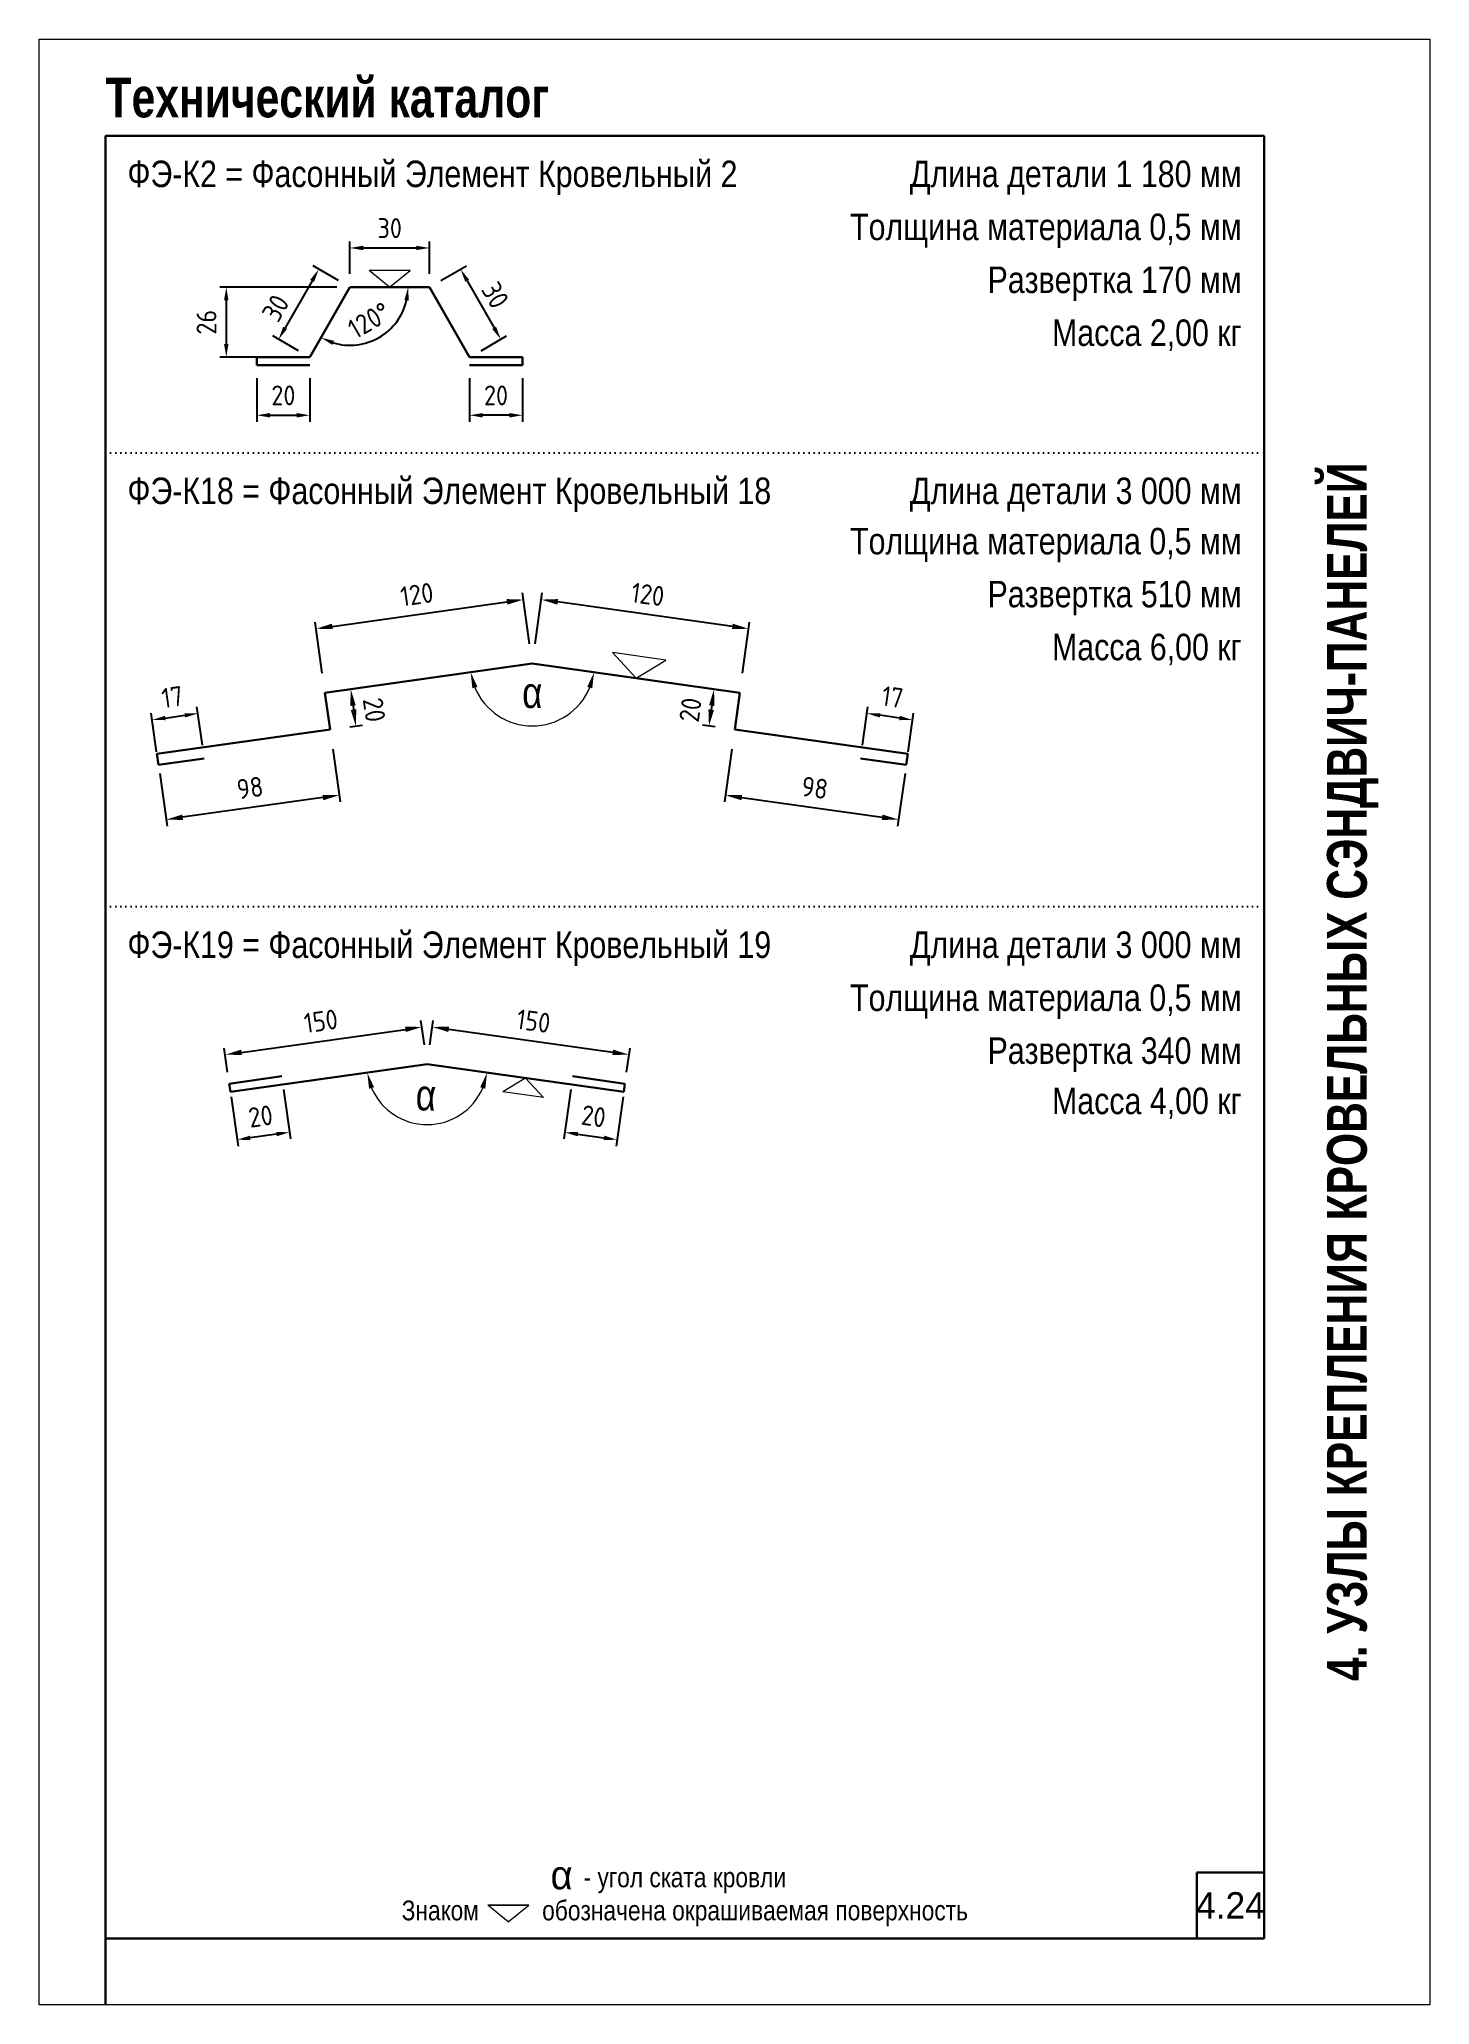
# Model space of a CAD drawing. Extents: x 5821 to 16321, y -13531 to 5774.
# Drawn here: x 8971 to 10021, y -13531 to -12046 of the extents above; entities that cross this region are included whole.
import ezdxf
from ezdxf.enums import TextEntityAlignment as Align

# ---------------------------------------------------------------- set-up
doc = ezdxf.new("R2010")
doc.units = 0
doc.header["$LTSCALE"] = 3
doc.linetypes.add('DOT2', pattern=[0.125, 0, -0.125])
doc.layers.get('0').update_dxf_attribs({"linetype": 'CONTINUOUS', "lineweight": 30})
doc.layers.get('DEFPOINTS').update_dxf_attribs({"linetype": 'CONTINUOUS'})
for name, color, linetype, lineweight in [('new_fill', 8, 'CONTINUOUS', 13), ('RAZMER', 7, 'CONTINUOUS', 9), ('Нащельники', 1, 'CONTINUOUS', 30)]:
    doc.layers.add(name, color=color, linetype=linetype, lineweight=lineweight)
doc.layers.add('Punktir', color=7, linetype='CONTINUOUS')
doc.styles.add('LOGO', font='HATTEN.TTF')
doc.styles.add('ROMANS', font='romans.shx', dxfattribs={"width": 0.85})
doc.styles.add('style1', font='ARIALN.TTF')
doc.styles.add('style2', font='impact.TTF')
doc.dimstyles.new('2.5', dxfattribs={"dimscale": 5, "dimtxt": 3, "dimasz": 2, "dimexe": 1, "dimexo": 2, "dimgap": 0, "dimtad": 0, "dimdec": 0, "dimlfac": 0.5, "dimzin": 9, "dimdsep": 46, "dimtxsty": 'ROMANS', "dimcen": -3, "dimdle": 1, "dimclrd": 256, "dimclre": 256, "dimclrt": 256, "dimadec": 0, "dimazin": 0, "dimtfac": 1, "dimtdec": 0, "dimtofl": 0, "dimtmove": 2, "dimatfit": 3, "dimfxl": 0, "dimtvp": 1, "dimtolj": 1, "dimtzin": 9, "dimarcsym": 0})
doc.dimstyles.new('5', dxfattribs={"dimscale": 5, "dimtxt": 3, "dimasz": 2.5, "dimexe": 1, "dimexo": 3, "dimgap": 0, "dimtad": 0, "dimdec": 0, "dimzin": 9, "dimdsep": 46, "dimtxsty": 'ROMANS', "dimblk2": 'OBLIQUE', "dimcen": -3, "dimdle": 1.5, "dimclrd": 256, "dimclre": 256, "dimclrt": 256, "dimadec": 0, "dimazin": 0, "dimtfac": 1, "dimtdec": 0, "dimtofl": 0, "dimtmove": 2, "dimatfit": 3, "dimfxl": 0, "dimtvp": 1, "dimtolj": 1, "dimtzin": 9, "dimarcsym": 0})
doc.dimstyles.get("Standard").update_dxf_attribs({"dimscale": 0, "dimtxt": 3, "dimasz": 3, "dimexe": 2.5, "dimexo": 2.5, "dimgap": 1.5, "dimtad": 0, "dimdec": 0, "dimzin": 9, "dimdsep": 46, "dimtxsty": 'ROMANS', "dimcen": -3, "dimdle": 1.25, "dimadec": 0, "dimazin": 0, "dimtfac": 0.75, "dimtdec": 0, "dimtofl": 0, "dimtmove": 2, "dimatfit": 3, "dimfxl": 0, "dimtvp": 1.5, "dimtolj": 1, "dimtzin": 0, "dimarcsym": 0})

msp = doc.modelspace()

# ---------------------------------------------------------------- texts
at = {"style": 'style1'}
for s, p in [('ФЭ-К2 = Фасонный Элемент Кровельный 2', (9037.63, -12157.91)), ('ФЭ-К18 = Фасонный Элемент Кровельный 18', (9037.63, -12397.39)), ('ФЭ-К19 = Фасонный Элемент Кровельный 19', (9037.63, -12740.35))]:
    msp.add_text(s, height=20, dxfattribs=at).set_placement(p)
for s, p in [('Длина детали 1 180 мм', (9879.09, -12157.91)), ('Толщина материала 0,5 мм', (9879.09, -12197.95)), ('Развертка 170 мм', (9879.09, -12237.93)), ('Масса 2,00 кг', (9879.09, -12277.93)), ('Длина детали 3 000 мм', (9879.09, -12397.39)), ('Толщина материала 0,5 мм', (9879.09, -12435.4)), ('Развертка 510 мм', (9879.09, -12475.41)), ('Масса 6,00 кг', (9879.09, -12515.41)), ('Длина детали 3 000 мм', (9879.09, -12740.35)), ('Толщина материала 0,5 мм', (9879.09, -12780.39)), ('Развертка 340 мм', (9879.09, -12820.37)), ('Масса 4,00 кг', (9879.09, -12858.37))]:
    msp.add_text(s, height=20, dxfattribs=at).set_placement(p, align=Align.RIGHT)
for s, p in [('- угол ската кровли', (9458.59, -13442.5)), ('Знаком          обозначена окрашиваемая поверхность', (9458.59, -13467.5))]:
    msp.add_text(s, height=15, dxfattribs=at).set_placement(p, align=Align.CENTER)
at = {"insert": (9365.56, -13433.39), "char_height": 13, "attachment_point": 5, "style": 'style1'}
msp.add_mtext('\\A1;{\\fGreekS|b0|i0|c204|p0;\\H1.667x;a}', dxfattribs=at)
at = {"layer": 'new_fill', "style": 'style2'}
msp.add_text('Технический каталог', height=30, dxfattribs=at).set_placement((9021.1, -12105.19))
msp.add_text('4. УЗЛЫ КРЕПЛЕНИЯ КРОВЕЛЬНЫХ СЭНДВИЧ-ПАНЕЛЕЙ', height=30, rotation=90, dxfattribs=at).set_placement((9958.59, -12826.36), align=Align.MIDDLE_CENTER)
at = {"layer": 'new_fill', "style": 'LOGO'}
msp.add_text('4.24', height=20, dxfattribs=at).set_placement((9870.64, -13456.24), align=Align.MIDDLE_CENTER)

# ---------------------------------------------------------------- blocks, each defined once
blk = doc.blocks.new('*D1534')
at = {"layer": 'DEFPOINTS', "color": 0, "transparency": 16777216}
for p in [(9343.4, -12518), (9343.4, -12518), (9186.8, -12540), (9500, -12540), (9321.8, -12559.7)]:
    blk.add_point(p, dxfattribs=at)
at = {"layer": 'RAZMER', "color": 0, "lineweight": 0, "transparency": 16777216}
blk.add_arc((9343.4, -12518), 47, 202.666, 337.334, dxfattribs=at)
at = {"layer": 'RAZMER', "color": 0, "transparency": 16777216}
for points in [[(9298.1, -12536.6), (9302, -12535.6), (9296.9, -12524.5)], [(9384.9, -12535.6), (9388.7, -12536.6), (9390, -12524.5)]]:
    blk.add_solid(points, dxfattribs=at)
at = {"layer": 'RAZMER', "color": 0, "transparency": 16777216, "insert": (9343.4, -12540), "char_height": 14, "attachment_point": 5, "style": 'ROMANS'}
blk.add_mtext('\\A1;{\\fGreekS|b0|i0|c204|p0;\\H1.667x;a}', dxfattribs=at)
blk = doc.blocks.new('*D1535')
at = {"layer": 'DEFPOINTS', "color": 0, "transparency": 16777216}
for p in [(9350.2, -12469.6), (9343.4, -12518), (9500, -12540)]:
    blk.add_point(p, dxfattribs=at)
at = {"layer": 'RAZMER', "lineweight": -2, "transparency": 16777216}
for p, q in [((9345.5, -12503.1), (9350.9, -12464.6)), ((9494.5, -12489.8), (9362.6, -12471.3)), ((9502.1, -12525.1), (9507.5, -12486.6))]:
    blk.add_line(p, q, dxfattribs=at)
at = {"layer": 'RAZMER', "transparency": 16777216}
for points in [[(9362.9, -12469.2), (9362.3, -12473.4), (9350.2, -12469.6)], [(9494.8, -12487.8), (9494.2, -12491.9), (9506.8, -12491.6)]]:
    blk.add_solid(points, dxfattribs=at)
at = {"layer": 'RAZMER', "transparency": 16777216, "insert": (9430.6, -12465.7), "char_height": 15, "attachment_point": 5, "rotation": 352, "style": 'ROMANS'}
blk.add_mtext('\\A1;120', dxfattribs=at)
blk = doc.blocks.new('_OBLIQUE')
at = {"color": 0, "linetype": 'ByBlock'}
blk.add_line((-0.5, -0.5), (0.5, 0.5), dxfattribs=at)
blk = doc.blocks.new('*D1536')
at = {"layer": 'DEFPOINTS', "color": 0, "transparency": 16777216}
for p in [(9596.1, -12555.6), (9591.3, -12589.5), (9625.8, -12594.4)]:
    blk.add_point(p, dxfattribs=at)
at = {"layer": 'RAZMER', "lineweight": -2, "transparency": 16777216}
for p, q in [((9592.7, -12579.6), (9596.8, -12550.7)), ((9620.6, -12559.1), (9606, -12557)), ((9627.2, -12584.5), (9631.2, -12555.5))]:
    blk.add_line(p, q, dxfattribs=at)
at = {"layer": 'RAZMER', "transparency": 16777216}
for points in [[(9606.2, -12555.4), (9605.8, -12558.7), (9596.1, -12555.6)], [(9620.9, -12557.4), (9620.4, -12560.7), (9630.5, -12560.5)]]:
    blk.add_solid(points, dxfattribs=at)
at = {"layer": 'RAZMER', "transparency": 16777216, "insert": (9615.4, -12543.2), "char_height": 15, "attachment_point": 5, "rotation": 352, "style": 'ROMANS'}
blk.add_mtext('\\A1;17', dxfattribs=at)
blk = doc.blocks.new('*D1537')
at = {"layer": 'DEFPOINTS', "color": 0, "transparency": 16777216}
for p in [(9496.2, -12567.8), (9626.9, -12586.2), (9620, -12635.8)]:
    blk.add_point(p, dxfattribs=at)
at = {"layer": 'RAZMER', "lineweight": -2, "transparency": 16777216}
for p, q in [((9494.1, -12582.6), (9488.6, -12622.4)), ((9624.9, -12601), (9619.3, -12640.8)), ((9501.6, -12619.2), (9607.6, -12634.1))]:
    blk.add_line(p, q, dxfattribs=at)
at = {"layer": 'RAZMER', "transparency": 16777216}
for points in [[(9501.9, -12617.1), (9501.3, -12621.2), (9489.2, -12617.4)], [(9607.9, -12632), (9607.3, -12636.1), (9620, -12635.8)]]:
    blk.add_solid(points, dxfattribs=at)
at = {"layer": 'RAZMER', "transparency": 16777216, "insert": (9556.7, -12611.8), "char_height": 15, "attachment_point": 5, "rotation": 352, "style": 'ROMANS'}
blk.add_mtext('\\A1;98', dxfattribs=at)
blk = doc.blocks.new('*D1538')
at = {"layer": 'DEFPOINTS', "color": 0, "transparency": 16777216}
for p in [(9500, -12540), (9476.8, -12565.1), (9496.2, -12567.8)]:
    blk.add_point(p, dxfattribs=at)
at = {"layer": 'RAZMER', "lineweight": -2, "transparency": 16777216}
for p, q in [((9485.2, -12538), (9475.7, -12536.7)), ((9478.9, -12549.7), (9478.5, -12552.7)), ((9481.4, -12565.7), (9471.9, -12564.4))]:
    blk.add_line(p, q, dxfattribs=at)
at = {"layer": 'RAZMER', "transparency": 16777216}
for points in [[(9476.9, -12549.4), (9481, -12550), (9480.6, -12537.3)], [(9476.4, -12552.5), (9480.6, -12553), (9476.8, -12565.1)]]:
    blk.add_solid(points, dxfattribs=at)
at = {"layer": 'RAZMER', "transparency": 16777216, "insert": (9462.8, -12552.9), "char_height": 15, "attachment_point": 5, "rotation": 82.1942, "style": 'ROMANS'}
blk.add_mtext('\\A1;{\\Fromans.shx|c204;20}', dxfattribs=at)
blk = doc.blocks.new('*D1539')
at = {"layer": 'DEFPOINTS', "color": 0, "transparency": 16777216}
for p in [(9336.6, -12469.6), (9343.4, -12518), (9186.8, -12540)]:
    blk.add_point(p, dxfattribs=at)
at = {"layer": 'RAZMER', "lineweight": -2, "transparency": 16777216}
for p, q in [((9192.4, -12489.8), (9324.2, -12471.3)), ((9341.3, -12503.1), (9335.9, -12464.6)), ((9184.7, -12525.1), (9179.3, -12486.6))]:
    blk.add_line(p, q, dxfattribs=at)
at = {"layer": 'RAZMER', "transparency": 16777216}
for points in [[(9323.9, -12469.2), (9324.5, -12473.4), (9336.6, -12469.6)], [(9192.1, -12487.8), (9192.7, -12491.9), (9180, -12491.6)]]:
    blk.add_solid(points, dxfattribs=at)
at = {"layer": 'RAZMER', "transparency": 16777216, "insert": (9256.2, -12465.7), "char_height": 15, "attachment_point": 5, "rotation": 8, "style": 'ROMANS'}
blk.add_mtext('\\A1;120', dxfattribs=at)
blk = doc.blocks.new('*D1540')
at = {"layer": 'DEFPOINTS', "color": 0, "transparency": 16777216}
for p in [(9090.8, -12555.6), (9095.6, -12589.5), (9061.1, -12594.4)]:
    blk.add_point(p, dxfattribs=at)
at = {"layer": 'RAZMER', "lineweight": -2, "transparency": 16777216}
for p, q in [((9059.7, -12584.5), (9055.6, -12555.5)), ((9066.2, -12559.1), (9080.9, -12557)), ((9094.2, -12579.6), (9090.1, -12550.7))]:
    blk.add_line(p, q, dxfattribs=at)
at = {"layer": 'RAZMER', "transparency": 16777216}
for points in [[(9066, -12557.4), (9066.5, -12560.7), (9056.3, -12560.5)], [(9080.7, -12555.4), (9081.1, -12558.7), (9090.8, -12555.6)]]:
    blk.add_solid(points, dxfattribs=at)
at = {"layer": 'RAZMER', "transparency": 16777216, "insert": (9071.5, -12543.2), "char_height": 15, "attachment_point": 5, "rotation": 8, "style": 'ROMANS'}
blk.add_mtext('\\A1;17', dxfattribs=at)
blk = doc.blocks.new('*D1541')
at = {"layer": 'DEFPOINTS', "color": 0, "transparency": 16777216}
for p in [(9190.7, -12567.8), (9059.9, -12586.1), (9066.9, -12635.8)]:
    blk.add_point(p, dxfattribs=at)
at = {"layer": 'RAZMER', "lineweight": -2, "transparency": 16777216}
for p, q in [((9192.7, -12582.6), (9198.3, -12622.4)), ((9062, -12601), (9067.6, -12640.8)), ((9185.3, -12619.2), (9079.3, -12634.1))]:
    blk.add_line(p, q, dxfattribs=at)
at = {"layer": 'RAZMER', "transparency": 16777216}
for points in [[(9185, -12617.1), (9185.5, -12621.2), (9197.6, -12617.4)], [(9079, -12632), (9079.6, -12636.1), (9066.9, -12635.8)]]:
    blk.add_solid(points, dxfattribs=at)
at = {"layer": 'RAZMER', "transparency": 16777216, "insert": (9130.2, -12611.8), "char_height": 15, "attachment_point": 5, "rotation": 8, "style": 'ROMANS'}
blk.add_mtext('\\A1;98', dxfattribs=at)
blk = doc.blocks.new('*D1542')
at = {"layer": 'DEFPOINTS', "color": 0, "transparency": 16777216}
for p in [(9186.8, -12540), (9190.7, -12567.8), (9210.1, -12565.1)]:
    blk.add_point(p, dxfattribs=at)
at = {"layer": 'RAZMER', "lineweight": -2, "transparency": 16777216}
for p, q in [((9201.6, -12537.9), (9211.2, -12536.6)), ((9208, -12549.7), (9208.4, -12552.7)), ((9205.5, -12565.7), (9215.1, -12564.4))]:
    blk.add_line(p, q, dxfattribs=at)
at = {"layer": 'RAZMER', "transparency": 16777216}
for points in [[(9210, -12549.4), (9205.9, -12550), (9206.3, -12537.3)], [(9210.5, -12552.4), (9206.3, -12553), (9210.1, -12565.1)]]:
    blk.add_solid(points, dxfattribs=at)
at = {"layer": 'RAZMER', "transparency": 16777216, "insert": (9224, -12552.9), "char_height": 15, "attachment_point": 5, "rotation": 277.9223, "style": 'ROMANS'}
blk.add_mtext('\\A1;{\\Fromans.shx|c204;20}', dxfattribs=at)
blk = doc.blocks.new('*D1543')
at = {"layer": 'DEFPOINTS', "color": 0, "transparency": 16777216}
for p in [(9264, -12820.7), (9264, -12820.7), (9145.3, -12837.4), (9382.6, -12837.4), (9284.9, -12861.3)]:
    blk.add_point(p, dxfattribs=at)
at = {"layer": 'RAZMER', "color": 0, "lineweight": 0, "transparency": 16777216}
blk.add_arc((9264, -12820.7), 45.6, 203.1121, 336.8879, dxfattribs=at)
at = {"layer": 'RAZMER', "color": 0, "transparency": 16777216}
for points in [[(9220.1, -12839.2), (9223.9, -12838.1), (9218.8, -12827.1)], [(9304, -12838.1), (9307.9, -12839.2), (9309.2, -12827.1)]]:
    blk.add_solid(points, dxfattribs=at)
at = {"layer": 'RAZMER', "color": 0, "transparency": 16777216, "insert": (9263.1, -12844.1), "char_height": 14, "attachment_point": 5, "rotation": 357.9534, "style": 'ROMANS'}
blk.add_mtext('\\A1;{\\fGreekS|b0|i0|c204|p0;\\H1.667x;a}', dxfattribs=at)
blk = doc.blocks.new('*D1544')
at = {"layer": 'DEFPOINTS', "color": 0, "transparency": 16777216}
for p in [(9373.8, -12829.8), (9413.4, -12835.4), (9407.4, -12877.7)]:
    blk.add_point(p, dxfattribs=at)
at = {"layer": 'RAZMER', "lineweight": -2, "transparency": 16777216}
for p, q in [((9372.4, -12839.7), (9367.1, -12877.1)), ((9412, -12845.3), (9406.7, -12882.6)), ((9377.7, -12873.5), (9397.5, -12876.3))]:
    blk.add_line(p, q, dxfattribs=at)
at = {"layer": 'RAZMER', "transparency": 16777216}
for points in [[(9378, -12871.8), (9377.5, -12875.1), (9367.8, -12872.1)], [(9397.8, -12874.6), (9397.3, -12877.9), (9407.4, -12877.7)]]:
    blk.add_solid(points, dxfattribs=at)
at = {"layer": 'RAZMER', "transparency": 16777216, "insert": (9389.7, -12860), "char_height": 15, "attachment_point": 5, "rotation": 352, "style": 'ROMANS'}
blk.add_mtext('\\A1;20', dxfattribs=at)
blk = doc.blocks.new('*D1545')
at = {"layer": 'DEFPOINTS', "color": 0, "transparency": 16777216}
for p in [(9267.9, -12792.5), (9264, -12820.7), (9412.5, -12841.6)]:
    blk.add_point(p, dxfattribs=at)
at = {"layer": 'RAZMER', "lineweight": -2, "transparency": 16777216}
for p, q in [((9266.1, -12805.9), (9268.6, -12787.6)), ((9404.1, -12811.7), (9280.3, -12794.3)), ((9414.6, -12826.7), (9417.2, -12808.4))]:
    blk.add_line(p, q, dxfattribs=at)
at = {"layer": 'RAZMER', "transparency": 16777216}
for points in [[(9280.6, -12792.2), (9280, -12796.3), (9267.9, -12792.5)], [(9404.4, -12809.6), (9403.8, -12813.7), (9416.5, -12813.4)]]:
    blk.add_solid(points, dxfattribs=at)
at = {"layer": 'RAZMER', "transparency": 16777216, "insert": (9344.3, -12788.1), "char_height": 15, "attachment_point": 5, "rotation": 352, "style": 'ROMANS'}
blk.add_mtext('\\A1;150', dxfattribs=at)
blk = doc.blocks.new('*D1546')
at = {"layer": 'DEFPOINTS', "color": 0, "transparency": 16777216}
for p in [(9260, -12792.5), (9264, -12820.7), (9115.4, -12841.6)]:
    blk.add_point(p, dxfattribs=at)
at = {"layer": 'RAZMER', "lineweight": -2, "transparency": 16777216}
for p, q in [((9123.8, -12811.7), (9247.6, -12794.3)), ((9261.9, -12805.9), (9259.3, -12787.6)), ((9113.3, -12826.7), (9110.8, -12808.4))]:
    blk.add_line(p, q, dxfattribs=at)
at = {"layer": 'RAZMER', "transparency": 16777216}
for points in [[(9247.3, -12792.2), (9247.9, -12796.3), (9260, -12792.5)], [(9123.6, -12809.6), (9124.1, -12813.7), (9111.5, -12813.4)]]:
    blk.add_solid(points, dxfattribs=at)
at = {"layer": 'RAZMER', "transparency": 16777216, "insert": (9183.7, -12788.1), "char_height": 15, "attachment_point": 5, "rotation": 8, "style": 'ROMANS'}
blk.add_mtext('\\A1;150', dxfattribs=at)
blk = doc.blocks.new('*D1547')
at = {"layer": 'DEFPOINTS', "color": 0, "transparency": 16777216}
for p in [(9154.2, -12829.8), (9114.6, -12835.4), (9120.5, -12877.7)]:
    blk.add_point(p, dxfattribs=at)
at = {"layer": 'RAZMER', "lineweight": -2, "transparency": 16777216}
for p, q in [((9155.6, -12839.7), (9160.8, -12877.1)), ((9115.9, -12845.3), (9121.2, -12882.6)), ((9150.2, -12873.5), (9130.4, -12876.3))]:
    blk.add_line(p, q, dxfattribs=at)
at = {"layer": 'RAZMER', "transparency": 16777216}
for points in [[(9130.2, -12874.6), (9130.6, -12877.9), (9120.5, -12877.7)], [(9150, -12871.8), (9150.4, -12875.1), (9160.1, -12872.1)]]:
    blk.add_solid(points, dxfattribs=at)
at = {"layer": 'RAZMER', "transparency": 16777216, "insert": (9138.2, -12860), "char_height": 15, "attachment_point": 5, "rotation": 8, "style": 'ROMANS'}
blk.add_mtext('\\A1;20', dxfattribs=at)
blk = doc.blocks.new('*D1548')
at = {"layer": 'DEFPOINTS', "color": 0, "transparency": 16777216}
for p in [(9135.4, -12292.4), (9175.4, -12292.4), (9175.4, -12330.3)]:
    blk.add_point(p, dxfattribs=at)
at = {"layer": 'RAZMER', "lineweight": -2, "transparency": 16777216}
for p, q in [((9135.4, -12302.4), (9135.4, -12335.3)), ((9175.4, -12302.4), (9175.4, -12335.3)), ((9145.4, -12330.3), (9165.4, -12330.3))]:
    blk.add_line(p, q, dxfattribs=at)
at = {"layer": 'RAZMER', "transparency": 16777216}
for points in [[(9145.4, -12328.6), (9145.4, -12332), (9135.4, -12330.3)], [(9165.4, -12328.6), (9165.4, -12332), (9175.4, -12330.3)]]:
    blk.add_solid(points, dxfattribs=at)
at = {"layer": 'RAZMER', "transparency": 16777216, "insert": (9155.4, -12315.3), "char_height": 15, "attachment_point": 5, "style": 'ROMANS'}
blk.add_mtext('\\A1;20', dxfattribs=at)
blk = doc.blocks.new('*D1549')
at = {"layer": 'DEFPOINTS', "color": 0, "transparency": 16777216}
for p in [(9205.7, -12233.5), (9151.8, -12272.9), (9175.4, -12286.4)]:
    blk.add_point(p, dxfattribs=at)
at = {"layer": 'RAZMER', "lineweight": -2, "transparency": 16777216}
for p, q in [((9197, -12228.6), (9177.8, -12217.5)), ((9177.1, -12228.7), (9156.8, -12264.3)), ((9166.7, -12281.5), (9147.5, -12270.4))]:
    blk.add_line(p, q, dxfattribs=at)
at = {"layer": 'RAZMER', "transparency": 16777216}
for points in [[(9175.7, -12227.9), (9178.6, -12229.5), (9182.1, -12220)], [(9155.3, -12263.4), (9158.2, -12265.1), (9151.8, -12272.9)]]:
    blk.add_solid(points, dxfattribs=at)
at = {"layer": 'RAZMER', "transparency": 16777216, "insert": (9149.5, -12249.3), "char_height": 15, "attachment_point": 5, "rotation": 60.1883, "style": 'ROMANS'}
blk.add_mtext('\\A1;30', dxfattribs=at)
blk = doc.blocks.new('*D1550')
at = {"layer": 'DEFPOINTS', "color": 0, "transparency": 16777216}
for p in [(9265.7, -12203.9), (9205.7, -12233.5), (9265.7, -12233.5)]:
    blk.add_point(p, dxfattribs=at)
at = {"layer": 'RAZMER', "lineweight": -2, "transparency": 16777216}
for p, q in [((9205.7, -12223.5), (9205.7, -12198.9)), ((9215.7, -12203.9), (9255.7, -12203.9)), ((9265.7, -12223.5), (9265.7, -12198.9))]:
    blk.add_line(p, q, dxfattribs=at)
at = {"layer": 'RAZMER', "transparency": 16777216}
for points in [[(9215.7, -12202.2), (9215.7, -12205.6), (9205.7, -12203.9)], [(9255.7, -12202.2), (9255.7, -12205.6), (9265.7, -12203.9)]]:
    blk.add_solid(points, dxfattribs=at)
at = {"layer": 'RAZMER', "transparency": 16777216, "insert": (9235.7, -12188.9), "char_height": 15, "attachment_point": 5, "style": 'ROMANS'}
blk.add_mtext('\\A1;30', dxfattribs=at)
blk = doc.blocks.new('*D1551')
at = {"layer": 'DEFPOINTS', "color": 0, "transparency": 16777216}
for p in [(9205.7, -12233.5), (9112.3, -12286.4), (9175.4, -12286.4)]:
    blk.add_point(p, dxfattribs=at)
at = {"layer": 'RAZMER', "lineweight": -2, "transparency": 16777216}
for p, q in [((9195.7, -12233.5), (9107.3, -12233.5)), ((9112.3, -12243.5), (9112.3, -12276.4)), ((9165.4, -12286.4), (9107.3, -12286.4))]:
    blk.add_line(p, q, dxfattribs=at)
at = {"layer": 'RAZMER', "transparency": 16777216}
for points in [[(9110.6, -12243.5), (9113.9, -12243.5), (9112.3, -12233.5)], [(9110.6, -12276.4), (9113.9, -12276.4), (9112.3, -12286.4)]]:
    blk.add_solid(points, dxfattribs=at)
at = {"layer": 'RAZMER', "transparency": 16777216, "insert": (9097.3, -12260), "char_height": 15, "attachment_point": 5, "rotation": 90, "style": 'ROMANS'}
blk.add_mtext('\\A1;26', dxfattribs=at)
blk = doc.blocks.new('*D1552')
at = {"layer": 'DEFPOINTS', "color": 0, "transparency": 16777216}
for p in [(9205.7, -12233.5), (9205.7, -12233.5), (9259.7, -12233.5), (9213.4, -12276.8), (9175.4, -12286.4)]:
    blk.add_point(p, dxfattribs=at)
at = {"layer": 'RAZMER', "lineweight": -2, "transparency": 16777216}
blk.add_arc((9205.7, -12233.5), 43.9, 253.2534, 346.9349, dxfattribs=at)
at = {"layer": 'RAZMER', "transparency": 16777216}
for points in [[(9246.8, -12243.3), (9250.1, -12243.7), (9249.6, -12233.5)], [(9192.4, -12277.1), (9193.7, -12274.1), (9183.8, -12271.7)]]:
    blk.add_solid(points, dxfattribs=at)
at = {"layer": 'RAZMER', "transparency": 16777216, "insert": (9220.2, -12258.6), "char_height": 15, "attachment_point": 5, "rotation": 30.0942, "style": 'ROMANS'}
blk.add_mtext('\\A1;120°', dxfattribs=at)
blk = doc.blocks.new('*D1553')
at = {"layer": 'DEFPOINTS', "color": 0, "transparency": 16777216}
for p in [(9265.7, -12233.5), (9319.6, -12272.9), (9296, -12286.4)]:
    blk.add_point(p, dxfattribs=at)
at = {"layer": 'RAZMER', "lineweight": -2, "transparency": 16777216}
for p, q in [((9274.4, -12228.6), (9293.6, -12217.5)), ((9294.2, -12228.7), (9314.6, -12264.3)), ((9304.7, -12281.5), (9323.9, -12270.4))]:
    blk.add_line(p, q, dxfattribs=at)
at = {"layer": 'RAZMER', "transparency": 16777216}
for points in [[(9295.7, -12227.9), (9292.8, -12229.5), (9289.2, -12220)], [(9316, -12263.4), (9313.1, -12265.1), (9319.6, -12272.9)]]:
    blk.add_solid(points, dxfattribs=at)
at = {"layer": 'RAZMER', "transparency": 16777216, "insert": (9315.4, -12239.5), "char_height": 15, "attachment_point": 5, "rotation": 299.8117, "style": 'ROMANS'}
blk.add_mtext('\\A1;30', dxfattribs=at)
blk = doc.blocks.new('*D1554')
at = {"layer": 'DEFPOINTS', "color": 0, "transparency": 16777216}
for p in [(9296, -12292.4), (9336, -12292.4), (9296, -12330.3)]:
    blk.add_point(p, dxfattribs=at)
at = {"layer": 'RAZMER', "lineweight": -2, "transparency": 16777216}
for p, q in [((9296, -12302.4), (9296, -12335.3)), ((9336, -12302.4), (9336, -12335.3)), ((9326, -12330.3), (9306, -12330.3))]:
    blk.add_line(p, q, dxfattribs=at)
at = {"layer": 'RAZMER', "transparency": 16777216}
for points in [[(9306, -12328.6), (9306, -12332), (9296, -12330.3)], [(9326, -12328.6), (9326, -12332), (9336, -12330.3)]]:
    blk.add_solid(points, dxfattribs=at)
at = {"layer": 'RAZMER', "transparency": 16777216, "insert": (9316, -12315.3), "char_height": 15, "attachment_point": 5, "style": 'ROMANS'}
blk.add_mtext('\\A1;20', dxfattribs=at)

# ---------------------------------------------------------------- dimensions: what is measured, and where the dimension line sits
at = {"layer": 'RAZMER'}
for base, p1, p2, picture, middle in [((9265.67, -12203.89), (9205.67, -12233.53), (9265.67, -12233.53), '*D1550', (9235.67, -12188.89)), ((9175.36, -12330.32), (9135.36, -12292.43), (9175.36, -12292.43), '*D1548', (9155.36, -12315.32))]:
    dim = msp.add_linear_dim(base=base, p1=p1, p2=p2, dimstyle='2.5', dxfattribs=at)
    dim.commit()
    dim.dimension.update_dxf_attribs({"geometry": picture, "text_midpoint": middle})
for base, p1, p2, angle, picture, middle in [((9151.79, -12272.93), (9205.67, -12233.53), (9175.36, -12286.43), 240.1883, '*D1549', (9149.55, -12249.32)), ((9319.56, -12272.93), (9265.67, -12233.53), (9295.99, -12286.43), 299.8117, '*D1553', (9315.44, -12239.45))]:
    dim = msp.add_linear_dim(base=base, p1=p1, p2=p2, angle=angle, dimstyle='2.5', dxfattribs=at)
    dim.commit()
    dim.dimension.update_dxf_attribs({"geometry": picture, "text_midpoint": middle, "dimtype": 161})
dim = msp.add_linear_dim(base=(9112.28, -12286.43), p1=(9205.67, -12233.53), p2=(9175.36, -12286.43), angle=90, dimstyle='2.5', dxfattribs=at)
dim.commit()
dim.dimension.update_dxf_attribs({"geometry": '*D1551', "text_midpoint": (9097.28, -12259.98)})
dim = msp.add_angular_dim_2l(base=(9213.4, -12276.79), line1=((9175.36, -12286.43), (9205.67, -12233.53)), line2=((9205.67, -12233.53), (9259.67, -12233.53)), dimstyle='2.5', dxfattribs=at)
dim.commit()
dim.dimension.update_dxf_attribs({"geometry": '*D1552', "text_midpoint": (9220.19, -12258.58)})
dim = msp.add_linear_dim(base=(9295.99, -12330.32), p1=(9335.99, -12292.43), p2=(9295.99, -12292.43), angle=180, dimstyle='2.5', override={"dimlfac": 0.5, "dimtxsty": 'ROMANS', "dimsah": 1, "dimtolj": 1}, dxfattribs=at)
dim.commit()
dim.dimension.update_dxf_attribs({"geometry": '*D1554', "text_midpoint": (9315.99, -12315.32)})
for p1, p2, distance, text, picture, middle in [((9186.79, -12540), (9343.41, -12517.99), 48.91, '120', '*D1539', (9256.21, -12465.71)), ((9500.03, -12540), (9343.41, -12517.99), -48.91, '120', '*D1535', (9430.62, -12465.71)), ((9190.65, -12567.77), (9059.94, -12586.14), 50.15, '98', '*D1541', (9130.19, -12611.77)), ((9496.23, -12567.78), (9626.94, -12586.15), -50.15, '98', '*D1537', (9556.69, -12611.77))]:
    dim = msp.add_aligned_dim(p1=p1, p2=p2, distance=distance, text=text, dimstyle='5', dxfattribs=at)
    dim.commit()
    dim.dimension.update_dxf_attribs({"geometry": picture, "text_midpoint": middle})
for base, line1, line2, picture, middle in [((9321.83, -12559.75), ((9343.41, -12517.99), (9186.79, -12540)), ((9343.41, -12517.99), (9500.03, -12540)), '*D1534', (9343.41, -12539.99)), ((9284.93, -12861.26), ((9263.98, -12820.72), (9145.32, -12837.4)), ((9263.98, -12820.72), (9382.63, -12837.4)), '*D1543', (9263.14, -12844.1))]:
    dim = msp.add_angular_dim_2l(base=base, line1=line1, line2=line2, text='{\\fGreekS|b0|i0|c204|p0;\\H1.667x;a}', dimstyle='Standard', override={"dimscale": 1, "dimtxt": 14, "dimasz": 12, "dimlwd": 0}, dxfattribs=at)
    dim.commit()
    dim.dimension.update_dxf_attribs({"geometry": picture, "text_midpoint": middle, "dimtype": 162})
for p1, p2, distance, dimstyle, picture, middle in [((9061.1, -12594.38), (9095.56, -12589.53), 34.23, '2.5', '*D1540', (9071.48, -12543.21)), ((9625.78, -12594.39), (9591.32, -12589.54), -34.23, '2.5', '*D1536', (9615.4, -12543.21)), ((9115.44, -12841.6), (9263.98, -12820.72), 28.48, '5', '*D1546', (9183.65, -12788.1)), ((9412.52, -12841.6), (9263.98, -12820.72), -28.48, '5', '*D1545', (9344.3, -12788.1)), ((9154.17, -12829.79), (9114.56, -12835.36), 42.73, '2.5', '*D1547', (9138.22, -12860.04)), ((9373.78, -12829.79), (9413.39, -12835.36), -42.73, '2.5', '*D1544', (9389.73, -12860.04))]:
    dim = msp.add_aligned_dim(p1=p1, p2=p2, distance=distance, dimstyle=dimstyle, dxfattribs=at)
    dim.commit()
    dim.dimension.update_dxf_attribs({"geometry": picture, "text_midpoint": middle})
for base, p1, p2, angle, picture, middle in [((9210.13, -12565.06), (9186.79, -12540), (9190.65, -12567.77), 277.92232, '*D1542', (9224.02, -12552.91)), ((9476.8, -12565.12), (9500.03, -12540), (9496.23, -12567.78), 262.19421, '*D1538', (9462.8, -12552.91))]:
    dim = msp.add_linear_dim(base=base, p1=p1, p2=p2, angle=angle, text='{\\Fromans.shx|c204;20}', dimstyle='5', dxfattribs=at)
    dim.commit()
    dim.dimension.update_dxf_attribs({"geometry": picture, "text_midpoint": middle, "dimtype": 161})

# ---------------------------------------------------------------- linework, layer by layer
at = {"color": 1}
for p, q in [((9021.09, -12119.09), (9896.09, -12119.09)), ((9021.09, -12119.09), (9021.09, -13531.24)), ((9896.09, -12119.09), (9896.09, -13481.24)), ((9845.18, -13431.24), (9896.09, -13431.24)), ((9845.18, -13431.24), (9845.18, -13481.24)), ((9896.09, -13481.24), (9021.09, -13481.24))]:
    msp.add_line(p, q, dxfattribs=at)
at = {"layer": 'Punktir', "linetype": 'DOT2', "ltscale": 10}
for p, q in [((9021.09, -12358.57), (9896.09, -12358.57)), ((9021.09, -12701.53), (9896.09, -12701.53))]:
    msp.add_line(p, q, dxfattribs=at)
at = {"layer": 'RAZMER'}
for p, q in [((9251.07, -12220.87), (9220.28, -12220.87)), ((9235.67, -12233.53), (9220.28, -12220.87)), ((9235.67, -12233.53), (9251.07, -12220.87)), ((9444.17, -12515.27), (9403.93, -12509.62)), ((9421.72, -12528.99), (9403.93, -12509.62)), ((9421.72, -12528.99), (9444.17, -12515.27)), ((9338.25, -12831.16), (9321.24, -12841.55)), ((9351.73, -12845.84), (9321.24, -12841.55)), ((9338.25, -12831.16), (9351.73, -12845.84)), ((9325.29, -13468.69), (9309.89, -13456.03)), ((9340.68, -13456.03), (9309.89, -13456.03)), ((9325.29, -13468.69), (9309.89, -13456.03)), ((9309.89, -13456.03), (9340.68, -13456.03)), ((9325.29, -13468.69), (9340.68, -13456.03)), ((9325.29, -13468.69), (9340.68, -13456.03))]:
    msp.add_line(p, q, dxfattribs=at)
msp.add_lwpolyline([(8971.09, -12046.24), (10021.09, -12046.24), (10021.09, -13531.24), (8971.09, -13531.24)], close=True, dxfattribs=at)
at = {"layer": 'Нащельники'}
for p, q in [((9175.36, -12286.43), (9205.67, -12233.53)), ((9205.67, -12233.53), (9265.67, -12233.53)), ((9295.99, -12286.43), (9265.67, -12233.53)), ((9135.36, -12286.43), (9135.36, -12292.43)), ((9135.36, -12286.43), (9175.36, -12286.43)), ((9135.36, -12292.43), (9175.36, -12292.43)), ((9335.99, -12286.43), (9295.99, -12286.43)), ((9335.99, -12292.43), (9295.99, -12292.43)), ((9335.99, -12286.43), (9335.99, -12292.43)), ((9343.41, -12517.99), (9186.79, -12540)), ((9343.41, -12517.99), (9500.03, -12540)), ((9190.65, -12567.77), (9186.79, -12540)), ((9496.23, -12567.78), (9500.03, -12540)), ((9190.65, -12567.77), (9059.94, -12586.14)), ((9496.23, -12567.78), (9626.94, -12586.15)), ((9059.94, -12586.14), (9061.1, -12594.38)), ((9061.1, -12594.38), (9095.56, -12589.53)), ((9625.78, -12594.39), (9591.32, -12589.54)), ((9626.94, -12586.15), (9625.78, -12594.39)), ((9154.17, -12829.79), (9114.56, -12835.36)), ((9115.44, -12841.6), (9263.98, -12820.72)), ((9412.52, -12841.6), (9263.98, -12820.72)), ((9373.78, -12829.79), (9413.39, -12835.36)), ((9114.56, -12835.36), (9115.44, -12841.6)), ((9413.39, -12835.36), (9412.52, -12841.6))]:
    msp.add_line(p, q, dxfattribs=at)

msp.set_redraw_order([(e.dxf.handle, doc.entitydb.next_handle()) for e in msp.query("TEXT MTEXT ATTDEF DIMENSION ARC_DIMENSION")])  # texts and dimensions are drawn at this point

doc.saveas('drawing.dxf')
